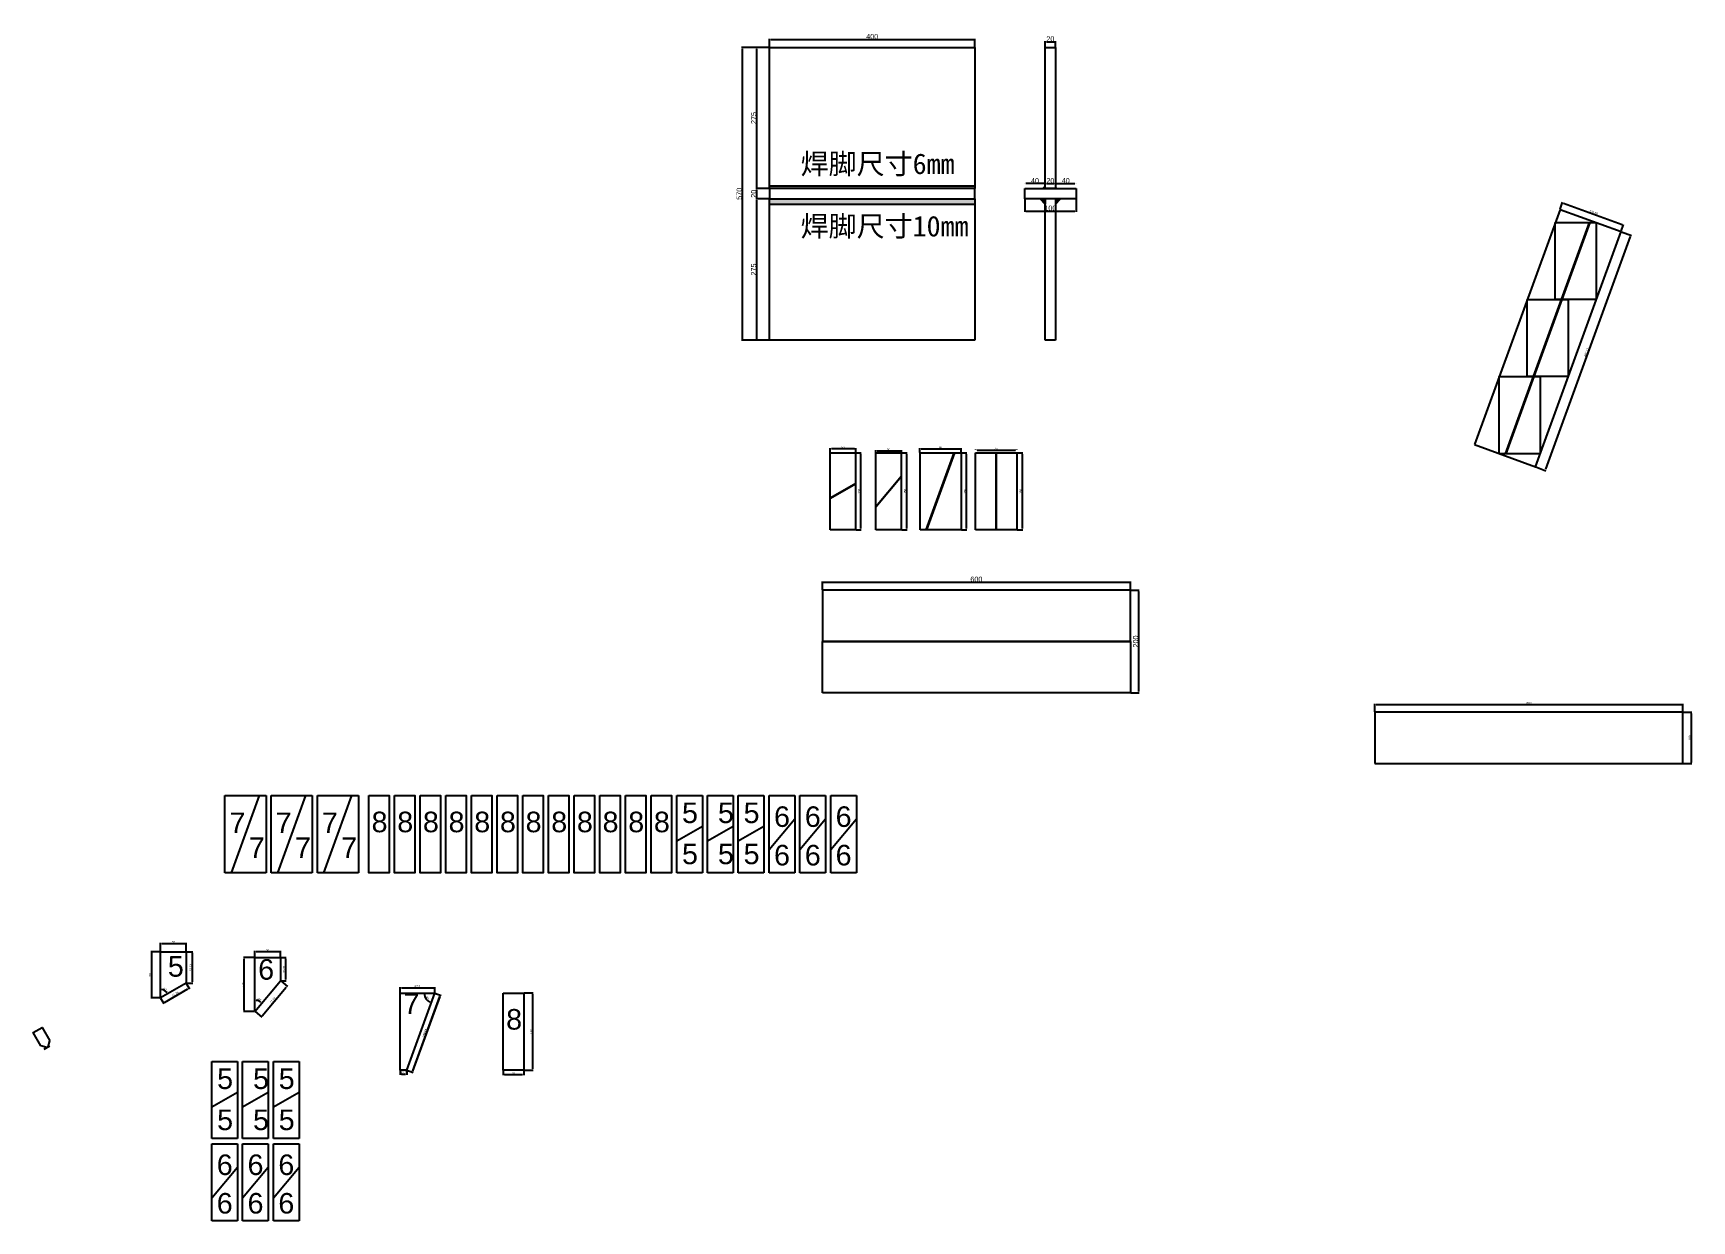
# Model space of a CAD drawing. Header units: millimetres. Extents: x 3071 to 17740, y -10095 to 4997.
# Drawn here: x 12538 to 15769, y -5222 to -2910 of the extents above; entities that cross this region are included whole.
import ezdxf

# ---------------------------------------------------------------- set-up
doc = ezdxf.new("R2010")
doc.units = ezdxf.units.MM
doc.linetypes.add('DASHED', pattern=[19.05, 12.7, -6.35])
doc.layers.add('尺寸标注', color=6, linetype='Continuous')
doc.layers.add('标号', color=4, linetype='Continuous')
doc.styles.get("Standard").update_dxf_attribs({"font": 'arial.ttf'})
doc.dimstyles.new('ISO-25-JHF', dxfattribs={"dimtxt": 10, "dimasz": 2.5, "dimexe": 1.25, "dimexo": 0.625, "dimtad": 1, "dimtxsty": 'Standard', "dimcen": 2.5, "dimadec": 0, "dimazin": 0, "dimtfac": 1, "dimtmove": 0, "dimatfit": 3, "dimfxl": 1, "dimarcsym": 0})
doc.dimstyles.new('ISO-25-old', dxfattribs={"dimtxt": 4, "dimasz": 2.5, "dimexe": 1.25, "dimexo": 0.625, "dimtad": 1, "dimtxsty": 'Standard', "dimcen": 2.5, "dimadec": 0, "dimazin": 0, "dimtfac": 1, "dimtmove": 0, "dimatfit": 3, "dimfxl": 1, "dimarcsym": 0})

msp = doc.modelspace()

# ---------------------------------------------------------------- texts
at = {"layer": '标号', "char_height": 40, "attachment_point": 7}
for s, width, insert in [('{\\fSimSun|b0|i0|c134|p2;焊脚尺寸6mm\\P} ', 430.68363, (14032.75, -3255.283)), ('{\\fSimSun|b0|i0|c134|p2;焊脚尺寸10mm\\P} ', 430.68363, (14032.75, -3376.742)), ('8 ', 70.10425, (13196.906, -4466.25)), ('8 ', 70.10425, (13246.906, -4466.25)), ('8 ', 70.10425, (13296.906, -4466.25)), ('8 ', 70.10425, (13346.906, -4466.25)), ('8 ', 70.10425, (13396.906, -4466.25)), ('8 ', 70.10425, (13446.906, -4466.25)), ('8 ', 70.10425, (13496.906, -4466.25)), ('8 ', 70.10425, (13546.906, -4466.25)), ('8 ', 70.10425, (13596.906, -4466.25)), ('8 ', 70.10425, (13646.906, -4466.25)), ('8 ', 70.10425, (13696.906, -4466.25)), ('8 ', 70.10425, (13746.906, -4466.25)), ('5 ', 70.10425, (13801.653, -4448.366)), ('5 ', 70.10425, (13871.653, -4448.366)), ('5 ', 70.10425, (13921.653, -4448.366)), ('6 ', 70.10425, (13980.926, -4455.84)), ('6 ', 70.10425, (14040.926, -4455.84)), ('6 ', 70.10425, (14100.926, -4455.84)), ('7 ', 70.10425, (12920.07, -4467.259)), ('7 ', 70.10425, (13010.07, -4467.259)), ('7 ', 70.10425, (13100.07, -4467.259)), ('7 ', 70.10425, (12957.748, -4515.756)), ('7 ', 70.10425, (13047.748, -4515.756)), ('7 ', 70.10425, (13137.748, -4515.756)), ('5 ', 70.10425, (13801.653, -4528.366)), ('5 ', 70.10425, (13871.653, -4528.366)), ('5 ', 70.10425, (13921.653, -4528.366)), ('6 ', 70.10425, (13980.926, -4530.84)), ('6 ', 70.10425, (14040.926, -4530.84)), ('6 ', 70.10425, (14100.926, -4530.84)), ('5 ', 70.10425, (12799.995, -4747.525)), ('6 ', 70.10425, (12975.969, -4753.335)), ('7 ', 70.10425, (13259.118, -4819.678)), ('8 ', 70.10425, (13459.031, -4850.543)), ('5 ', 70.10425, (12895.998, -4966.228)), ('5 ', 70.10425, (12965.998, -4966.228)), ('5 ', 70.10425, (13015.998, -4966.228)), ('5 ', 70.10425, (12895.998, -5046.228)), ('5 ', 70.10425, (12965.998, -5046.228)), ('5 ', 70.10425, (13015.998, -5046.228)), ('6 ', 70.10425, (12895.271, -5133.701)), ('6 ', 70.10425, (12955.271, -5133.701)), ('6 ', 70.10425, (13015.271, -5133.701)), ('6 ', 70.10425, (12895.271, -5208.701)), ('6 ', 70.10425, (12955.271, -5208.701)), ('6 ', 70.10425, (13015.271, -5208.701))]:
    msp.add_mtext_dynamic_manual_height_columns(s, width=width, gutter_width=12.5, heights=[0], dxfattribs=dict(at, insert=insert))

# ---------------------------------------------------------------- blocks, each defined once
blk = doc.blocks.new('*D174')
at = {"layer": 'Defpoints', "color": 0, "transparency": 16777216}
for p in [(13453.4, -4928.7), (13493.4, -4928.7), (13493.4, -4937.5)]:
    blk.add_point(p, dxfattribs=at)
at = {"layer": '尺寸标注', "color": 0, "lineweight": -2, "transparency": 16777216}
for p, q in [((13453.4, -4929.4), (13453.4, -4938.8)), ((13455.9, -4937.5), (13490.9, -4937.5)), ((13493.4, -4929.4), (13493.4, -4938.8))]:
    blk.add_line(p, q, dxfattribs=at)
at = {"layer": '尺寸标注', "color": 0, "transparency": 16777216}
for points in [[(13455.9, -4937.1), (13455.9, -4938), (13453.4, -4937.5)], [(13490.9, -4937.1), (13490.9, -4938), (13493.4, -4937.5)]]:
    blk.add_solid(points, dxfattribs=at)
at = {"layer": '尺寸标注', "color": 0, "transparency": 16777216, "insert": (13473.4, -4934.9), "char_height": 4, "attachment_point": 5}
blk.add_mtext('40', dxfattribs=at)
blk = doc.blocks.new('*D175')
at = {"layer": 'Defpoints', "color": 0, "transparency": 16777216}
for p in [(13493.4, -4778.7), (13510.8, -4778.7), (13493.4, -4928.7)]:
    blk.add_point(p, dxfattribs=at)
at = {"layer": '尺寸标注', "color": 0, "lineweight": -2, "transparency": 16777216}
for p, q in [((13494, -4778.7), (13512, -4778.7)), ((13510.8, -4926.2), (13510.8, -4781.2)), ((13494, -4928.7), (13512, -4928.7))]:
    blk.add_line(p, q, dxfattribs=at)
at = {"layer": '尺寸标注', "color": 0, "transparency": 16777216}
for points in [[(13510.3, -4781.2), (13511.2, -4781.2), (13510.8, -4778.7)], [(13510.3, -4926.2), (13511.2, -4926.2), (13510.8, -4928.7)]]:
    blk.add_solid(points, dxfattribs=at)
at = {"layer": '尺寸标注', "color": 0, "transparency": 16777216, "insert": (13508.1, -4853.7), "char_height": 4, "attachment_point": 5, "rotation": 90}
blk.add_mtext('150', dxfattribs=at)
blk = doc.blocks.new('*D176')
at = {"layer": 'Defpoints', "color": 0, "transparency": 16777216}
for p in [(12785.6, -4698.3), (12768.2, -4788.3), (12785.6, -4788.3)]:
    blk.add_point(p, dxfattribs=at)
at = {"layer": '尺寸标注', "color": 0, "lineweight": -2, "transparency": 16777216}
for p, q in [((12785, -4698.3), (12766.9, -4698.3)), ((12768.2, -4700.8), (12768.2, -4785.8)), ((12785, -4788.3), (12766.9, -4788.3))]:
    blk.add_line(p, q, dxfattribs=at)
at = {"layer": '尺寸标注', "color": 0, "transparency": 16777216}
for points in [[(12767.8, -4700.8), (12768.6, -4700.8), (12768.2, -4698.3)], [(12767.8, -4785.8), (12768.6, -4785.8), (12768.2, -4788.3)]]:
    blk.add_solid(points, dxfattribs=at)
at = {"layer": '尺寸标注', "color": 0, "transparency": 16777216, "insert": (12765.5, -4743.3), "char_height": 4, "attachment_point": 5, "rotation": 90}
blk.add_mtext('90', dxfattribs=at)
blk = doc.blocks.new('*D177')
at = {"layer": 'Defpoints', "color": 0, "transparency": 16777216}
for p in [(12835.6, -4682.1), (12785.6, -4698.3), (12835.6, -4698.3)]:
    blk.add_point(p, dxfattribs=at)
at = {"layer": '尺寸标注', "color": 0, "lineweight": -2, "transparency": 16777216}
for p, q in [((12785.6, -4697.7), (12785.6, -4680.9)), ((12788.1, -4682.1), (12833.1, -4682.1)), ((12835.6, -4697.7), (12835.6, -4680.9))]:
    blk.add_line(p, q, dxfattribs=at)
at = {"layer": '尺寸标注', "color": 0, "transparency": 16777216}
for points in [[(12788.1, -4681.7), (12788.1, -4682.6), (12785.6, -4682.1)], [(12833.1, -4681.7), (12833.1, -4682.6), (12835.6, -4682.1)]]:
    blk.add_solid(points, dxfattribs=at)
at = {"layer": '尺寸标注', "color": 0, "transparency": 16777216, "insert": (12810.6, -4679.5), "char_height": 4, "attachment_point": 5}
blk.add_mtext('50', dxfattribs=at)
blk = doc.blocks.new('*D178')
at = {"layer": 'Defpoints', "color": 0, "transparency": 16777216}
for p in [(12948.9, -4709.5), (12969.4, -4709.5), (12969.4, -4814.5)]:
    blk.add_point(p, dxfattribs=at)
at = {"layer": '尺寸标注', "color": 0, "lineweight": -2, "transparency": 16777216}
for p, q in [((12968.8, -4709.5), (12947.6, -4709.5)), ((12948.9, -4812), (12948.9, -4712)), ((12968.8, -4814.5), (12947.6, -4814.5))]:
    blk.add_line(p, q, dxfattribs=at)
at = {"layer": '尺寸标注', "color": 0, "transparency": 16777216}
for points in [[(12948.4, -4712), (12949.3, -4712), (12948.9, -4709.5)], [(12948.4, -4812), (12949.3, -4812), (12948.9, -4814.5)]]:
    blk.add_solid(points, dxfattribs=at)
at = {"layer": '尺寸标注', "color": 0, "transparency": 16777216, "insert": (12946.2, -4762), "char_height": 4, "attachment_point": 5, "rotation": 90}
blk.add_mtext('105', dxfattribs=at)
blk = doc.blocks.new('*D182')
at = {"layer": 'Defpoints', "color": 0, "transparency": 16777216}
for p in [(12835.6, -4759.5), (12841.3, -4769.3), (12785.6, -4788.3)]:
    blk.add_point(p, dxfattribs=at)
at = {"layer": '尺寸标注', "color": 0, "lineweight": -2, "transparency": 16777216}
for p, q in [((12793.4, -4796.9), (12839.1, -4770.5)), ((12835.9, -4760), (12841.9, -4770.4)), ((12785.9, -4788.9), (12791.9, -4799.2))]:
    blk.add_line(p, q, dxfattribs=at)
at = {"layer": '尺寸标注', "color": 0, "transparency": 16777216}
for points in [[(12838.9, -4770.2), (12839.3, -4770.9), (12841.3, -4769.3)], [(12793.2, -4796.6), (12793.7, -4797.3), (12791.3, -4798.2)]]:
    blk.add_solid(points, dxfattribs=at)
at = {"layer": '尺寸标注', "color": 0, "transparency": 16777216, "insert": (12814.8, -4781.1), "char_height": 4, "attachment_point": 5, "rotation": 30}
blk.add_mtext('57,74', dxfattribs=at)
blk = doc.blocks.new('*D183')
at = {"layer": 'Defpoints', "color": 0, "transparency": 16777216}
for p in [(12835.6, -4698.3), (12835.6, -4759.5), (12847.6, -4759.5)]:
    blk.add_point(p, dxfattribs=at)
at = {"layer": '尺寸标注', "color": 0, "lineweight": -2, "transparency": 16777216}
for p, q in [((12836.2, -4698.3), (12848.9, -4698.3)), ((12847.6, -4700.8), (12847.6, -4757)), ((12836.2, -4759.5), (12848.9, -4759.5))]:
    blk.add_line(p, q, dxfattribs=at)
at = {"layer": '尺寸标注', "color": 0, "transparency": 16777216}
for points in [[(12847.2, -4700.8), (12848, -4700.8), (12847.6, -4698.3)], [(12847.2, -4757), (12848, -4757), (12847.6, -4759.5)]]:
    blk.add_solid(points, dxfattribs=at)
at = {"layer": '尺寸标注', "color": 0, "transparency": 16777216, "insert": (12844.6, -4728.9), "char_height": 4, "attachment_point": 5, "rotation": 90}
blk.add_mtext('61,13', dxfattribs=at)
blk = doc.blocks.new('*D184')
at = {"layer": 'Defpoints', "color": 0, "transparency": 16777216}
for p in [(12969.4, -4709.5), (13019.4, -4697.8), (13019.4, -4709.5)]:
    blk.add_point(p, dxfattribs=at)
at = {"layer": '尺寸标注', "color": 0, "lineweight": -2, "transparency": 16777216}
for p, q in [((12969.4, -4708.8), (12969.4, -4696.6)), ((12971.9, -4697.8), (13016.9, -4697.8)), ((13019.4, -4708.8), (13019.4, -4696.6))]:
    blk.add_line(p, q, dxfattribs=at)
at = {"layer": '尺寸标注', "color": 0, "transparency": 16777216}
for points in [[(12971.9, -4697.4), (12971.9, -4698.2), (12969.4, -4697.8)], [(13016.9, -4697.4), (13016.9, -4698.2), (13019.4, -4697.8)]]:
    blk.add_solid(points, dxfattribs=at)
at = {"layer": '尺寸标注', "color": 0, "transparency": 16777216, "insert": (12994.4, -4695.2), "char_height": 4, "attachment_point": 5}
blk.add_mtext('50', dxfattribs=at)
blk = doc.blocks.new('*D185')
at = {"layer": 'Defpoints', "color": 0, "transparency": 16777216}
for p in [(12969.4, -4709.5), (13019.4, -4754.9), (12969.4, -4814.5), (12969.4, -4814.5), (12979.1, -4795.1)]:
    blk.add_point(p, dxfattribs=at)
at = {"layer": '尺寸标注', "color": 0, "lineweight": -2, "transparency": 16777216}
blk.add_arc((12969.4, -4814.5), 21.6, 56.6318, 83.3682, dxfattribs=at)
at = {"layer": '尺寸标注', "color": 0, "transparency": 16777216}
for points in [[(12971.9, -4793.4), (12971.9, -4792.6), (12969.4, -4792.8)], [(12981.5, -4796.1), (12981, -4796.7), (12983.3, -4797.9)]]:
    blk.add_solid(points, dxfattribs=at)
at = {"layer": '尺寸标注', "color": 0, "transparency": 16777216, "insert": (12977.7, -4791.6), "char_height": 4, "attachment_point": 5, "rotation": 340}
blk.add_mtext('40°', dxfattribs=at)
blk = doc.blocks.new('*D186')
at = {"layer": 'Defpoints', "color": 0, "transparency": 16777216}
for p in [(13319.9, -4778.8), (13331, -4782.9), (13265.3, -4928.8)]:
    blk.add_point(p, dxfattribs=at)
at = {"layer": '尺寸标注', "color": 0, "lineweight": -2, "transparency": 16777216}
for p, q in [((13320.4, -4779), (13332.2, -4783.3)), ((13277.2, -4930.5), (13330.1, -4785.2)), ((13265.8, -4929), (13277.6, -4933.3))]:
    blk.add_line(p, q, dxfattribs=at)
at = {"layer": '尺寸标注', "color": 0, "transparency": 16777216}
for points in [[(13329.7, -4785.1), (13330.5, -4785.4), (13331, -4782.9)], [(13276.9, -4930.4), (13277.6, -4930.7), (13276.4, -4932.9)]]:
    blk.add_solid(points, dxfattribs=at)
at = {"layer": '尺寸标注', "color": 0, "transparency": 16777216, "insert": (13300.8, -4856.8), "char_height": 4, "attachment_point": 5, "rotation": 70}
blk.add_mtext('159,63', dxfattribs=at)
blk = doc.blocks.new('*D187')
at = {"layer": 'Defpoints', "color": 0, "transparency": 16777216}
for p in [(13252.6, -4928.8), (13265.3, -4928.8), (13265.3, -4936.7)]:
    blk.add_point(p, dxfattribs=at)
at = {"layer": '尺寸标注', "color": 0, "lineweight": -2, "transparency": 16777216}
for p, q in [((13252.6, -4929.5), (13252.6, -4938)), ((13255.1, -4936.7), (13262.8, -4936.7)), ((13265.3, -4929.5), (13265.3, -4938))]:
    blk.add_line(p, q, dxfattribs=at)
at = {"layer": '尺寸标注', "color": 0, "transparency": 16777216}
for points in [[(13255.1, -4936.3), (13255.1, -4937.1), (13252.6, -4936.7)], [(13262.8, -4936.3), (13262.8, -4937.1), (13265.3, -4936.7)]]:
    blk.add_solid(points, dxfattribs=at)
at = {"layer": '尺寸标注', "color": 0, "transparency": 16777216, "insert": (13258.9, -4933.7), "char_height": 4, "attachment_point": 5}
blk.add_mtext('12,7', dxfattribs=at)
blk = doc.blocks.new('*D188')
at = {"layer": 'Defpoints', "color": 0, "transparency": 16777216}
for p in [(13319.9, -4778.8), (13331.3, -4783), (13265.3, -4928.8)]:
    blk.add_point(p, dxfattribs=at)
at = {"layer": '尺寸标注', "color": 0, "lineweight": -2, "transparency": 16777216}
for p, q in [((13320.4, -4779), (13332.4, -4783.4)), ((13277.5, -4930.6), (13330.4, -4785.3)), ((13265.8, -4929), (13277.8, -4933.4))]:
    blk.add_line(p, q, dxfattribs=at)
at = {"layer": '尺寸标注', "color": 0, "transparency": 16777216}
for points in [[(13330, -4785.2), (13330.8, -4785.5), (13331.3, -4783)], [(13277.1, -4930.5), (13277.9, -4930.8), (13276.7, -4933)]]:
    blk.add_solid(points, dxfattribs=at)
at = {"layer": '尺寸标注', "color": 0, "transparency": 16777216, "insert": (13301.1, -4856.9), "char_height": 4, "attachment_point": 5, "rotation": 70}
blk.add_mtext('159,63', dxfattribs=at)
blk = doc.blocks.new('*D189')
at = {"layer": 'Defpoints', "color": 0, "transparency": 16777216}
for p in [(13252.6, -4778.8), (13319.9, -4778.8), (13319.9, -4778.8), (13301.3, -4786.9), (13265.3, -4928.8)]:
    blk.add_point(p, dxfattribs=at)
at = {"layer": '尺寸标注', "color": 0, "lineweight": -2, "transparency": 16777216}
blk.add_arc((13319.9, -4778.8), 20.3, 187.0764, 242.9236, dxfattribs=at)
at = {"layer": '尺寸标注', "color": 0, "transparency": 16777216}
for points in [[(13299.3, -4781.4), (13300.2, -4781.3), (13299.6, -4778.8)], [(13310.8, -4796.5), (13310.5, -4797.2), (13312.9, -4797.9)]]:
    blk.add_solid(points, dxfattribs=at)
at = {"layer": '尺寸标注', "color": 0, "transparency": 16777216, "insert": (13305.4, -4788.9), "char_height": 4, "attachment_point": 5, "rotation": 305}
blk.add_mtext('70°', dxfattribs=at)
blk = doc.blocks.new('*D190')
at = {"layer": 'Defpoints', "color": 0, "transparency": 16777216}
for p in [(13252.6, -4778.8), (13319.9, -4768.8), (13319.9, -4778.8)]:
    blk.add_point(p, dxfattribs=at)
at = {"layer": '尺寸标注', "color": 0, "lineweight": -2, "transparency": 16777216}
for p, q in [((13252.6, -4778.2), (13252.6, -4767.6)), ((13255.1, -4768.8), (13317.4, -4768.8)), ((13319.9, -4778.2), (13319.9, -4767.6))]:
    blk.add_line(p, q, dxfattribs=at)
at = {"layer": '尺寸标注', "color": 0, "transparency": 16777216}
for points in [[(13255.1, -4768.4), (13255.1, -4769.2), (13252.6, -4768.8)], [(13317.4, -4768.4), (13317.4, -4769.2), (13319.9, -4768.8)]]:
    blk.add_solid(points, dxfattribs=at)
at = {"layer": '尺寸标注', "color": 0, "transparency": 16777216, "insert": (13286.2, -4765.8), "char_height": 4, "attachment_point": 5}
blk.add_mtext('67,3', dxfattribs=at)
blk = doc.blocks.new('*D191')
at = {"layer": 'Defpoints', "color": 0, "transparency": 16777216}
for p in [(12785.6, -4698.3), (12796.1, -4775.8), (12835.6, -4759.5), (12785.6, -4788.3), (12785.6, -4788.3)]:
    blk.add_point(p, dxfattribs=at)
at = {"layer": '尺寸标注', "color": 0, "lineweight": -2, "transparency": 16777216}
blk.add_arc((12785.6, -4788.3), 16.4, 38.7543, 81.2457, dxfattribs=at)
at = {"layer": '尺寸标注', "color": 0, "transparency": 16777216}
for points in [[(12788.1, -4772.6), (12788.1, -4771.7), (12785.6, -4772)], [(12798.7, -4777.9), (12798, -4778.3), (12799.8, -4780.2)]]:
    blk.add_solid(points, dxfattribs=at)
at = {"layer": '尺寸标注', "color": 0, "transparency": 16777216, "insert": (12795.1, -4771.8), "char_height": 4, "attachment_point": 5, "rotation": 330}
blk.add_mtext('60°', dxfattribs=at)
blk = doc.blocks.new('*D192')
at = {"layer": 'Defpoints', "color": 0, "transparency": 16777216}
for p in [(13019.4, -4709.5), (13019.4, -4754.9), (13029.4, -4754.9)]:
    blk.add_point(p, dxfattribs=at)
at = {"layer": '尺寸标注', "color": 0, "lineweight": -2, "transparency": 16777216}
for p, q in [((13020, -4709.5), (13030.7, -4709.5)), ((13029.4, -4712), (13029.4, -4752.4)), ((13020, -4754.9), (13030.7, -4754.9))]:
    blk.add_line(p, q, dxfattribs=at)
at = {"layer": '尺寸标注', "color": 0, "transparency": 16777216}
for points in [[(13029, -4712), (13029.8, -4712), (13029.4, -4709.5)], [(13029, -4752.4), (13029.8, -4752.4), (13029.4, -4754.9)]]:
    blk.add_solid(points, dxfattribs=at)
at = {"layer": '尺寸标注', "color": 0, "transparency": 16777216, "insert": (13026.4, -4732.2), "char_height": 4, "attachment_point": 5, "rotation": 90}
blk.add_mtext('45,41', dxfattribs=at)
blk = doc.blocks.new('*D193')
at = {"layer": 'Defpoints', "color": 0, "transparency": 16777216}
for p in [(13019.4, -4754.9), (13031.9, -4765.4), (12969.4, -4814.5)]:
    blk.add_point(p, dxfattribs=at)
at = {"layer": '尺寸标注', "color": 0, "lineweight": -2, "transparency": 16777216}
for p, q in [((12983.5, -4823.1), (13030.3, -4767.3)), ((13019.9, -4755.3), (13032.9, -4766.2)), ((12969.9, -4814.9), (12982.9, -4825.8))]:
    blk.add_line(p, q, dxfattribs=at)
at = {"layer": '尺寸标注', "color": 0, "transparency": 16777216}
for points in [[(13030, -4767), (13030.6, -4767.6), (13031.9, -4765.4)], [(12983.2, -4822.8), (12983.9, -4823.3), (12981.9, -4825)]]:
    blk.add_solid(points, dxfattribs=at)
at = {"layer": '尺寸标注', "color": 0, "transparency": 16777216, "insert": (13004.6, -4793.2), "char_height": 4, "attachment_point": 5, "rotation": 50}
blk.add_mtext('77,79', dxfattribs=at)
blk = doc.blocks.new('*D166')
at = {"layer": 'Defpoints', "color": 0, "transparency": 16777216}
for p in [(13972.2, -2937.4), (14372.2, -2922), (14372.2, -2937.4)]:
    blk.add_point(p, dxfattribs=at)
at = {"layer": '尺寸标注', "color": 0, "lineweight": -2, "transparency": 16777216}
for p, q in [((13972.2, -2936.8), (13972.2, -2920.8)), ((13974.7, -2922), (14369.7, -2922)), ((14372.2, -2936.8), (14372.2, -2920.8))]:
    blk.add_line(p, q, dxfattribs=at)
at = {"layer": '尺寸标注', "color": 0, "transparency": 16777216}
for points in [[(13974.7, -2921.6), (13974.7, -2922.5), (13972.2, -2922)], [(14369.7, -2921.6), (14369.7, -2922.5), (14372.2, -2922)]]:
    blk.add_solid(points, dxfattribs=at)
at = {"layer": '尺寸标注', "color": 0, "transparency": 16777216, "insert": (14172.2, -2916.3), "char_height": 10, "attachment_point": 5}
blk.add_mtext('400', dxfattribs=at)
blk = doc.blocks.new('*D167')
at = {"layer": 'Defpoints', "color": 0, "transparency": 16777216}
for p in [(13972.2, -2937.4), (13947, -3212.4), (13972.2, -3212.4)]:
    blk.add_point(p, dxfattribs=at)
at = {"layer": '尺寸标注', "color": 0, "lineweight": -2, "transparency": 16777216}
for p, q in [((13971.6, -2937.4), (13945.7, -2937.4)), ((13947, -2939.9), (13947, -3209.9)), ((13971.6, -3212.4), (13945.7, -3212.4))]:
    blk.add_line(p, q, dxfattribs=at)
at = {"layer": '尺寸标注', "color": 0, "transparency": 16777216}
for points in [[(13946.5, -2939.9), (13947.4, -2939.9), (13947, -2937.4)], [(13946.5, -3209.9), (13947.4, -3209.9), (13947, -3212.4)]]:
    blk.add_solid(points, dxfattribs=at)
at = {"layer": '尺寸标注', "color": 0, "transparency": 16777216, "insert": (13941.2, -3074.9), "char_height": 10, "attachment_point": 5, "rotation": 90}
blk.add_mtext('275', dxfattribs=at)
blk = doc.blocks.new('*D168')
at = {"layer": 'Defpoints', "color": 0, "transparency": 16777216}
for p in [(13972.2, -3212.4), (13947, -3232.4), (13972.2, -3232.4)]:
    blk.add_point(p, dxfattribs=at)
at = {"layer": '尺寸标注', "color": 0, "lineweight": -2, "transparency": 16777216}
for p, q in [((13971.6, -3212.4), (13945.7, -3212.4)), ((13947, -3214.9), (13947, -3229.9)), ((13971.6, -3232.4), (13945.7, -3232.4))]:
    blk.add_line(p, q, dxfattribs=at)
at = {"layer": '尺寸标注', "color": 0, "transparency": 16777216}
for points in [[(13946.5, -3214.9), (13947.4, -3214.9), (13947, -3212.4)], [(13946.5, -3229.9), (13947.4, -3229.9), (13947, -3232.4)]]:
    blk.add_solid(points, dxfattribs=at)
at = {"layer": '尺寸标注', "color": 0, "transparency": 16777216, "insert": (13941.2, -3222.4), "char_height": 10, "attachment_point": 5, "rotation": 90}
blk.add_mtext('20', dxfattribs=at)
blk = doc.blocks.new('*D169')
at = {"layer": 'Defpoints', "color": 0, "transparency": 16777216}
for p in [(13972.2, -3232.4), (13947, -3507.4), (13972.2, -3507.4)]:
    blk.add_point(p, dxfattribs=at)
at = {"layer": '尺寸标注', "color": 0, "lineweight": -2, "transparency": 16777216}
for p, q in [((13971.6, -3232.4), (13945.7, -3232.4)), ((13947, -3234.9), (13947, -3504.9)), ((13971.6, -3507.4), (13945.7, -3507.4))]:
    blk.add_line(p, q, dxfattribs=at)
at = {"layer": '尺寸标注', "color": 0, "transparency": 16777216}
for points in [[(13946.5, -3234.9), (13947.4, -3234.9), (13947, -3232.4)], [(13946.5, -3504.9), (13947.4, -3504.9), (13947, -3507.4)]]:
    blk.add_solid(points, dxfattribs=at)
at = {"layer": '尺寸标注', "color": 0, "transparency": 16777216, "insert": (13941.2, -3369.9), "char_height": 10, "attachment_point": 5, "rotation": 90}
blk.add_mtext('275', dxfattribs=at)
blk = doc.blocks.new('*D170')
at = {"layer": 'Defpoints', "color": 0, "transparency": 16777216}
for p in [(13972.2, -2937.4), (13918.9, -3507.4), (13972.2, -3507.4)]:
    blk.add_point(p, dxfattribs=at)
at = {"layer": '尺寸标注', "color": 0, "lineweight": -2, "transparency": 16777216}
for p, q in [((13971.6, -2937.4), (13917.6, -2937.4)), ((13918.9, -2939.9), (13918.9, -3504.9)), ((13971.6, -3507.4), (13917.6, -3507.4))]:
    blk.add_line(p, q, dxfattribs=at)
at = {"layer": '尺寸标注', "color": 0, "transparency": 16777216}
for points in [[(13918.5, -2939.9), (13919.3, -2939.9), (13918.9, -2937.4)], [(13918.5, -3504.9), (13919.3, -3504.9), (13918.9, -3507.4)]]:
    blk.add_solid(points, dxfattribs=at)
at = {"layer": '尺寸标注', "color": 0, "transparency": 16777216, "insert": (13913.1, -3222.4), "char_height": 10, "attachment_point": 5, "rotation": 90}
blk.add_mtext('570', dxfattribs=at)
blk = doc.blocks.new('*D172')
at = {"layer": 'Defpoints', "color": 0, "transparency": 16777216}
for p in [(14509.3, -2937.4), (14529.3, -2926.6), (14529.3, -2937.4)]:
    blk.add_point(p, dxfattribs=at)
at = {"layer": '尺寸标注', "color": 0, "lineweight": -2, "transparency": 16777216}
for p, q in [((14509.3, -2936.8), (14509.3, -2925.4)), ((14511.8, -2926.6), (14526.8, -2926.6)), ((14529.3, -2936.8), (14529.3, -2925.4))]:
    blk.add_line(p, q, dxfattribs=at)
at = {"layer": '尺寸标注', "color": 0, "transparency": 16777216}
for points in [[(14511.8, -2926.2), (14511.8, -2927.1), (14509.3, -2926.6)], [(14526.8, -2926.2), (14526.8, -2927.1), (14529.3, -2926.6)]]:
    blk.add_solid(points, dxfattribs=at)
at = {"layer": '尺寸标注', "color": 0, "transparency": 16777216, "insert": (14519.3, -2920.9), "char_height": 10, "attachment_point": 5}
blk.add_mtext('20', dxfattribs=at)
blk = doc.blocks.new('*D173')
at = {"layer": 'Defpoints', "color": 0, "transparency": 16777216}
for p in [(14469.3, -3232.4), (14569.3, -3232.4), (14569.3, -3256.3)]:
    blk.add_point(p, dxfattribs=at)
at = {"layer": '尺寸标注', "color": 0, "lineweight": -2, "transparency": 16777216}
for p, q in [((14469.3, -3233.1), (14469.3, -3257.5)), ((14471.8, -3256.3), (14566.8, -3256.3)), ((14569.3, -3233.1), (14569.3, -3257.5))]:
    blk.add_line(p, q, dxfattribs=at)
at = {"layer": '尺寸标注', "color": 0, "transparency": 16777216}
for points in [[(14471.8, -3255.9), (14471.8, -3256.7), (14469.3, -3256.3)], [(14566.8, -3255.9), (14566.8, -3256.7), (14569.3, -3256.3)]]:
    blk.add_solid(points, dxfattribs=at)
at = {"layer": '尺寸标注', "color": 0, "transparency": 16777216, "insert": (14519.3, -3250.5), "char_height": 10, "attachment_point": 5}
blk.add_mtext('100', dxfattribs=at)
blk = doc.blocks.new('*D179')
at = {"layer": 'Defpoints', "color": 0, "transparency": 16777216}
for p in [(14529.3, -3202.7), (14569.3, -3202.7), (14569.3, -3202.7)]:
    blk.add_point(p, dxfattribs=at)
at = {"layer": '尺寸标注', "color": 0, "lineweight": -2, "transparency": 16777216}
for p, q in [((14529.3, -3202.1), (14529.3, -3201.5)), ((14531.8, -3202.7), (14566.8, -3202.7)), ((14569.3, -3202.1), (14569.3, -3201.5))]:
    blk.add_line(p, q, dxfattribs=at)
at = {"layer": '尺寸标注', "color": 0, "transparency": 16777216}
for points in [[(14531.8, -3202.3), (14531.8, -3203.2), (14529.3, -3202.7)], [(14566.8, -3202.3), (14566.8, -3203.2), (14569.3, -3202.7)]]:
    blk.add_solid(points, dxfattribs=at)
at = {"layer": '尺寸标注', "color": 0, "transparency": 16777216, "insert": (14549.3, -3197), "char_height": 10, "attachment_point": 5}
blk.add_mtext('40', dxfattribs=at)
blk = doc.blocks.new('*D180')
at = {"layer": 'Defpoints', "color": 0, "transparency": 16777216}
for p in [(14469.3, -3202.7), (14469.3, -3202.7), (14509.3, -3202.7)]:
    blk.add_point(p, dxfattribs=at)
at = {"layer": '尺寸标注', "color": 0, "lineweight": -2, "transparency": 16777216}
for p, q in [((14469.3, -3202.1), (14469.3, -3201.5)), ((14506.8, -3202.7), (14471.8, -3202.7)), ((14509.3, -3202.1), (14509.3, -3201.5))]:
    blk.add_line(p, q, dxfattribs=at)
at = {"layer": '尺寸标注', "color": 0, "transparency": 16777216}
for points in [[(14471.8, -3202.3), (14471.8, -3203.2), (14469.3, -3202.7)], [(14506.8, -3202.3), (14506.8, -3203.2), (14509.3, -3202.7)]]:
    blk.add_solid(points, dxfattribs=at)
at = {"layer": '尺寸标注', "color": 0, "transparency": 16777216, "insert": (14489.3, -3197), "char_height": 10, "attachment_point": 5}
blk.add_mtext('40', dxfattribs=at)
blk = doc.blocks.new('*D181')
at = {"layer": 'Defpoints', "color": 0, "transparency": 16777216}
for p in [(14509.3, -3202.7), (14529.3, -3202.7), (14529.3, -3202.7)]:
    blk.add_point(p, dxfattribs=at)
at = {"layer": '尺寸标注', "color": 0, "lineweight": -2, "transparency": 16777216}
for p, q in [((14509.3, -3202.1), (14509.3, -3201.5)), ((14511.8, -3202.7), (14526.8, -3202.7)), ((14529.3, -3202.1), (14529.3, -3201.5))]:
    blk.add_line(p, q, dxfattribs=at)
at = {"layer": '尺寸标注', "color": 0, "transparency": 16777216}
for points in [[(14511.8, -3202.3), (14511.8, -3203.2), (14509.3, -3202.7)], [(14526.8, -3202.3), (14526.8, -3203.2), (14529.3, -3202.7)]]:
    blk.add_solid(points, dxfattribs=at)
at = {"layer": '尺寸标注', "color": 0, "transparency": 16777216, "insert": (14519.3, -3197), "char_height": 10, "attachment_point": 5}
blk.add_mtext('20', dxfattribs=at)
blk = doc.blocks.new('*D221')
at = {"layer": 'Defpoints', "color": 0, "transparency": 16777216}
for p in [(14090.4, -3726.6), (14140.4, -3718.7), (14140.4, -3726.6)]:
    blk.add_point(p, dxfattribs=at)
at = {"layer": '尺寸标注', "color": 0, "lineweight": -2, "transparency": 16777216}
for p, q in [((14090.4, -3726), (14090.4, -3717.5)), ((14092.9, -3718.7), (14137.9, -3718.7)), ((14140.4, -3726), (14140.4, -3717.5))]:
    blk.add_line(p, q, dxfattribs=at)
at = {"layer": '尺寸标注', "color": 0, "transparency": 16777216}
for points in [[(14092.9, -3718.3), (14092.9, -3719.2), (14090.4, -3718.7)], [(14137.9, -3718.3), (14137.9, -3719.2), (14140.4, -3718.7)]]:
    blk.add_solid(points, dxfattribs=at)
at = {"layer": '尺寸标注', "color": 0, "transparency": 16777216, "insert": (14115.4, -3716.1), "char_height": 4, "attachment_point": 5}
blk.add_mtext('50', dxfattribs=at)
blk = doc.blocks.new('*D222')
at = {"layer": 'Defpoints', "color": 0, "transparency": 16777216}
for p in [(14140.4, -3726.6), (14140.4, -3876.6), (14149.3, -3876.6)]:
    blk.add_point(p, dxfattribs=at)
at = {"layer": '尺寸标注', "color": 0, "lineweight": -2, "transparency": 16777216}
for p, q in [((14141, -3726.6), (14150.6, -3726.6)), ((14149.3, -3729.1), (14149.3, -3874.1)), ((14141, -3876.6), (14150.6, -3876.6))]:
    blk.add_line(p, q, dxfattribs=at)
at = {"layer": '尺寸标注', "color": 0, "transparency": 16777216}
for points in [[(14148.9, -3729.1), (14149.7, -3729.1), (14149.3, -3726.6)], [(14148.9, -3874.1), (14149.7, -3874.1), (14149.3, -3876.6)]]:
    blk.add_solid(points, dxfattribs=at)
at = {"layer": '尺寸标注', "color": 0, "transparency": 16777216, "insert": (14146.7, -3801.6), "char_height": 4, "attachment_point": 5, "rotation": 90}
blk.add_mtext('150', dxfattribs=at)
blk = doc.blocks.new('*D223')
at = {"layer": 'Defpoints', "color": 0, "transparency": 16777216}
for p in [(14179.3, -3726.8), (14229.3, -3722.7), (14229.3, -3726.8)]:
    blk.add_point(p, dxfattribs=at)
at = {"layer": '尺寸标注', "color": 0, "lineweight": -2, "transparency": 16777216}
for p, q in [((14179.3, -3726.2), (14179.3, -3721.5)), ((14181.8, -3722.7), (14226.8, -3722.7)), ((14229.3, -3726.2), (14229.3, -3721.5))]:
    blk.add_line(p, q, dxfattribs=at)
at = {"layer": '尺寸标注', "color": 0, "transparency": 16777216}
for points in [[(14181.8, -3722.3), (14181.8, -3723.2), (14179.3, -3722.7)], [(14226.8, -3722.3), (14226.8, -3723.2), (14229.3, -3722.7)]]:
    blk.add_solid(points, dxfattribs=at)
at = {"layer": '尺寸标注', "color": 0, "transparency": 16777216, "insert": (14204.3, -3720.1), "char_height": 4, "attachment_point": 5}
blk.add_mtext('50', dxfattribs=at)
blk = doc.blocks.new('*D224')
at = {"layer": 'Defpoints', "color": 0, "transparency": 16777216}
for p in [(14229.3, -3726.8), (14229.3, -3876.8), (14238.8, -3876.8)]:
    blk.add_point(p, dxfattribs=at)
at = {"layer": '尺寸标注', "color": 0, "lineweight": -2, "transparency": 16777216}
for p, q in [((14230, -3726.8), (14240.1, -3726.8)), ((14238.8, -3729.3), (14238.8, -3874.3)), ((14230, -3876.8), (14240.1, -3876.8))]:
    blk.add_line(p, q, dxfattribs=at)
at = {"layer": '尺寸标注', "color": 0, "transparency": 16777216}
for points in [[(14238.4, -3729.3), (14239.3, -3729.3), (14238.8, -3726.8)], [(14238.4, -3874.3), (14239.3, -3874.3), (14238.8, -3876.8)]]:
    blk.add_solid(points, dxfattribs=at)
at = {"layer": '尺寸标注', "color": 0, "transparency": 16777216, "insert": (14236.2, -3801.8), "char_height": 4, "attachment_point": 5, "rotation": 90}
blk.add_mtext('150', dxfattribs=at)
blk = doc.blocks.new('*D225')
at = {"layer": 'Defpoints', "color": 0, "transparency": 16777216}
for p in [(14265.3, -3726.8), (14345.3, -3719.2), (14345.3, -3726.8)]:
    blk.add_point(p, dxfattribs=at)
at = {"layer": '尺寸标注', "color": 0, "lineweight": -2, "transparency": 16777216}
for p, q in [((14265.3, -3726.2), (14265.3, -3718)), ((14267.8, -3719.2), (14342.8, -3719.2)), ((14345.3, -3726.2), (14345.3, -3718))]:
    blk.add_line(p, q, dxfattribs=at)
at = {"layer": '尺寸标注', "color": 0, "transparency": 16777216}
for points in [[(14267.8, -3718.8), (14267.8, -3719.7), (14265.3, -3719.2)], [(14342.8, -3718.8), (14342.8, -3719.7), (14345.3, -3719.2)]]:
    blk.add_solid(points, dxfattribs=at)
at = {"layer": '尺寸标注', "color": 0, "transparency": 16777216, "insert": (14305.3, -3716.6), "char_height": 4, "attachment_point": 5}
blk.add_mtext('80', dxfattribs=at)
blk = doc.blocks.new('*D226')
at = {"layer": 'Defpoints', "color": 0, "transparency": 16777216}
for p in [(14345.3, -3726.8), (14345.3, -3876.8), (14355.4, -3876.8)]:
    blk.add_point(p, dxfattribs=at)
at = {"layer": '尺寸标注', "color": 0, "lineweight": -2, "transparency": 16777216}
for p, q in [((14346, -3726.8), (14356.7, -3726.8)), ((14355.4, -3729.3), (14355.4, -3874.3)), ((14346, -3876.8), (14356.7, -3876.8))]:
    blk.add_line(p, q, dxfattribs=at)
at = {"layer": '尺寸标注', "color": 0, "transparency": 16777216}
for points in [[(14355, -3729.3), (14355.9, -3729.3), (14355.4, -3726.8)], [(14355, -3874.3), (14355.9, -3874.3), (14355.4, -3876.8)]]:
    blk.add_solid(points, dxfattribs=at)
at = {"layer": '尺寸标注', "color": 0, "transparency": 16777216, "insert": (14352.8, -3801.8), "char_height": 4, "attachment_point": 5, "rotation": 90}
blk.add_mtext('150', dxfattribs=at)
blk = doc.blocks.new('*D220')
at = {"layer": 'Defpoints', "color": 0, "transparency": 16777216}
for p in [(14373.9, -3721.9), (14453.9, -3721.9), (14453.9, -3721.9)]:
    blk.add_point(p, dxfattribs=at)
at = {"layer": '尺寸标注', "color": 0, "lineweight": -2, "transparency": 16777216}
for p, q in [((14373.9, -3721.3), (14373.9, -3720.6)), ((14376.4, -3721.9), (14451.4, -3721.9)), ((14453.9, -3721.3), (14453.9, -3720.6))]:
    blk.add_line(p, q, dxfattribs=at)
at = {"layer": '尺寸标注', "color": 0, "transparency": 16777216}
for points in [[(14376.4, -3721.5), (14376.4, -3722.3), (14373.9, -3721.9)], [(14451.4, -3721.5), (14451.4, -3722.3), (14453.9, -3721.9)]]:
    blk.add_solid(points, dxfattribs=at)
at = {"layer": '尺寸标注', "color": 0, "transparency": 16777216, "insert": (14413.9, -3719.2), "char_height": 4, "attachment_point": 5}
blk.add_mtext('80', dxfattribs=at)
blk = doc.blocks.new('*D227')
at = {"layer": 'Defpoints', "color": 0, "transparency": 16777216}
for p in [(14453.7, -3726.8), (14453.7, -3876.8), (14464.2, -3876.8)]:
    blk.add_point(p, dxfattribs=at)
at = {"layer": '尺寸标注', "color": 0, "lineweight": -2, "transparency": 16777216}
for p, q in [((14454.3, -3726.8), (14465.4, -3726.8)), ((14464.2, -3729.3), (14464.2, -3874.3)), ((14454.3, -3876.8), (14465.4, -3876.8))]:
    blk.add_line(p, q, dxfattribs=at)
at = {"layer": '尺寸标注', "color": 0, "transparency": 16777216}
for points in [[(14463.8, -3729.3), (14464.6, -3729.3), (14464.2, -3726.8)], [(14463.8, -3874.3), (14464.6, -3874.3), (14464.2, -3876.8)]]:
    blk.add_solid(points, dxfattribs=at)
at = {"layer": '尺寸标注', "color": 0, "transparency": 16777216, "insert": (14461.5, -3801.8), "char_height": 4, "attachment_point": 5, "rotation": 90}
blk.add_mtext('150', dxfattribs=at)
blk = doc.blocks.new('*D228')
at = {"layer": 'Defpoints', "color": 0, "transparency": 16777216}
for p in [(15631, -3296.1), (15650.3, -3303.1), (15464.2, -3754.2)]:
    blk.add_point(p, dxfattribs=at)
at = {"layer": '尺寸标注', "color": 0, "lineweight": -2, "transparency": 16777216}
for p, q in [((15484.4, -3758.9), (15649.5, -3305.5)), ((15631.6, -3296.3), (15651.5, -3303.5)), ((15464.8, -3754.4), (15484.7, -3761.7))]:
    blk.add_line(p, q, dxfattribs=at)
at = {"layer": '尺寸标注', "color": 0, "transparency": 16777216}
for points in [[(15649.1, -3305.3), (15649.9, -3305.6), (15650.3, -3303.1)], [(15484, -3758.8), (15484.8, -3759.1), (15483.6, -3761.3)]]:
    blk.add_solid(points, dxfattribs=at)
at = {"layer": '尺寸标注', "color": 0, "transparency": 16777216, "insert": (15564.1, -3531.2), "char_height": 4, "attachment_point": 5, "rotation": 70}
blk.add_mtext('487,57', dxfattribs=at)
blk = doc.blocks.new('*D229')
at = {"layer": 'Defpoints', "color": 0, "transparency": 16777216}
for p in [(15512.1, -3252.8), (15635.6, -3283.3), (15631, -3296.1)]:
    blk.add_point(p, dxfattribs=at)
at = {"layer": '尺寸标注', "color": 0, "lineweight": -2, "transparency": 16777216}
for p, q in [((15512.3, -3252.2), (15517.2, -3238.8)), ((15519.1, -3240.8), (15633.3, -3282.4)), ((15631.2, -3295.5), (15636.1, -3282.1))]:
    blk.add_line(p, q, dxfattribs=at)
at = {"layer": '尺寸标注', "color": 0, "transparency": 16777216}
for points in [[(15519.3, -3240.5), (15519, -3241.2), (15516.8, -3240)], [(15633.4, -3282), (15633.2, -3282.8), (15635.6, -3283.3)]]:
    blk.add_solid(points, dxfattribs=at)
at = {"layer": '尺寸标注', "color": 0, "transparency": 16777216, "insert": (15577.3, -3258.8), "char_height": 4, "attachment_point": 5, "rotation": 340}
blk.add_mtext('126,48', dxfattribs=at)
blk = doc.blocks.new('*D232')
at = {"layer": 'Defpoints', "color": 0, "transparency": 16777216}
for p in [(15151.6, -4232.1), (15751.6, -4216.7), (15751.6, -4232.1)]:
    blk.add_point(p, dxfattribs=at)
at = {"layer": '尺寸标注', "color": 0, "lineweight": -2, "transparency": 16777216}
for p, q in [((15151.6, -4231.4), (15151.6, -4215.4)), ((15154.1, -4216.7), (15749.1, -4216.7)), ((15751.6, -4231.4), (15751.6, -4215.4))]:
    blk.add_line(p, q, dxfattribs=at)
at = {"layer": '尺寸标注', "color": 0, "transparency": 16777216}
for points in [[(15154.1, -4216.3), (15154.1, -4217.1), (15151.6, -4216.7)], [(15749.1, -4216.3), (15749.1, -4217.1), (15751.6, -4216.7)]]:
    blk.add_solid(points, dxfattribs=at)
at = {"layer": '尺寸标注', "color": 0, "transparency": 16777216, "insert": (15451.6, -4214), "char_height": 4, "attachment_point": 5}
blk.add_mtext('600', dxfattribs=at)
blk = doc.blocks.new('*D233')
at = {"layer": 'Defpoints', "color": 0, "transparency": 16777216}
for p in [(15751.6, -4232.1), (15751.6, -4332.1), (15767.7, -4332.1)]:
    blk.add_point(p, dxfattribs=at)
at = {"layer": '尺寸标注', "color": 0, "lineweight": -2, "transparency": 16777216}
for p, q in [((15752.2, -4232.1), (15768.9, -4232.1)), ((15767.7, -4234.6), (15767.7, -4329.6)), ((15752.2, -4332.1), (15768.9, -4332.1))]:
    blk.add_line(p, q, dxfattribs=at)
at = {"layer": '尺寸标注', "color": 0, "transparency": 16777216}
for points in [[(15767.3, -4234.6), (15768.1, -4234.6), (15767.7, -4232.1)], [(15767.3, -4329.6), (15768.1, -4329.6), (15767.7, -4332.1)]]:
    blk.add_solid(points, dxfattribs=at)
at = {"layer": '尺寸标注', "color": 0, "transparency": 16777216, "insert": (15765, -4282.1), "char_height": 4, "attachment_point": 5, "rotation": 90}
blk.add_mtext('100', dxfattribs=at)
blk = doc.blocks.new('*D255')
at = {"layer": 'Defpoints', "color": 0, "transparency": 16777216}
for p in [(14075.1, -3994.2), (14675.1, -3978.8), (14675.1, -3994.2)]:
    blk.add_point(p, dxfattribs=at)
at = {"layer": '尺寸标注', "color": 0, "lineweight": -2, "transparency": 16777216}
for p, q in [((14075.1, -3993.6), (14075.1, -3977.6)), ((14077.6, -3978.8), (14672.6, -3978.8)), ((14675.1, -3993.6), (14675.1, -3977.6))]:
    blk.add_line(p, q, dxfattribs=at)
at = {"layer": '尺寸标注', "color": 0, "transparency": 16777216}
for points in [[(14077.6, -3978.4), (14077.6, -3979.2), (14075.1, -3978.8)], [(14672.6, -3978.4), (14672.6, -3979.2), (14675.1, -3978.8)]]:
    blk.add_solid(points, dxfattribs=at)
at = {"layer": '尺寸标注', "color": 0, "transparency": 16777216, "insert": (14375.1, -3973.1), "char_height": 10, "attachment_point": 5}
blk.add_mtext('600', dxfattribs=at)
blk = doc.blocks.new('*D256')
at = {"layer": 'Defpoints', "color": 0, "transparency": 16777216}
for p in [(14675.1, -3994.2), (14675.1, -4194.2), (14691.2, -4194.2)]:
    blk.add_point(p, dxfattribs=at)
at = {"layer": '尺寸标注', "color": 0, "lineweight": -2, "transparency": 16777216}
for p, q in [((14675.8, -3994.2), (14692.5, -3994.2)), ((14691.2, -3996.7), (14691.2, -4191.7)), ((14675.8, -4194.2), (14692.5, -4194.2))]:
    blk.add_line(p, q, dxfattribs=at)
at = {"layer": '尺寸标注', "color": 0, "transparency": 16777216}
for points in [[(14690.8, -3996.7), (14691.6, -3996.7), (14691.2, -3994.2)], [(14690.8, -4191.7), (14691.6, -4191.7), (14691.2, -4194.2)]]:
    blk.add_solid(points, dxfattribs=at)
at = {"layer": '尺寸标注', "color": 0, "transparency": 16777216, "insert": (14685.5, -4094.2), "char_height": 10, "attachment_point": 5, "rotation": 90}
blk.add_mtext('200', dxfattribs=at)

# ---------------------------------------------------------------- dimensions: what is measured, and where the dimension line sits
at = {"layer": '尺寸标注'}
for p1, p2, distance, dimstyle, picture, middle in [((13972.206, -2937.428), (13972.206, -3507.428), -53.331, 'ISO-25-JHF', '*D170', (13913.145, -3222.428)), ((13972.206, -2937.428), (13972.206, -3212.428), -25.252, 'ISO-25-JHF', '*D167', (13941.223, -3074.928)), ((13972.206, -2937.428), (14372.206, -2937.428), 15.387, 'ISO-25-JHF', '*D166', (14172.206, -2916.31)), ((14509.287, -2937.428), (14529.287, -2937.428), 10.78, 'ISO-25-JHF', '*D172', (14519.287, -2920.917)), ((14509.287, -3202.749), (14469.287, -3202.749), 0, 'ISO-25-JHF', '*D180', (14489.287, -3197.019)), ((14509.287, -3202.749), (14529.287, -3202.749), 0, 'ISO-25-JHF', '*D181', (14519.287, -3197.019)), ((14529.287, -3202.749), (14569.287, -3202.749), 0, 'ISO-25-JHF', '*D179', (14549.287, -3197.019)), ((13972.206, -3232.428), (13972.206, -3507.428), -25.252, 'ISO-25-JHF', '*D169', (13941.223, -3369.928)), ((14469.287, -3232.428), (14569.287, -3232.428), -23.852, 'ISO-25-JHF', '*D173', (14519.287, -3250.549)), ((15512.133, -3252.808), (15630.984, -3296.067), 13.639, 'ISO-25-old', '*D229', (15577.259, -3258.775)), ((15464.225, -3754.231), (15630.984, -3296.067), -20.588, 'ISO-25-old', '*D228', (15564.105, -3531.155)), ((14090.367, -3726.589), (14140.367, -3726.589), 7.842, 'ISO-25-old', '*D221', (14115.367, -3716.08)), ((14265.344, -3726.812), (14345.344, -3726.812), 7.569, 'ISO-25-old', '*D225', (14305.344, -3716.576)), ((14140.367, -3726.589), (14140.367, -3876.589), 8.959, 'ISO-25-old', '*D222', (14146.659, -3801.589)), ((14179.342, -3726.812), (14229.342, -3726.812), 4.065, 'ISO-25-old', '*D223', (14204.342, -3720.08)), ((14229.342, -3726.812), (14229.342, -3876.812), 9.5, 'ISO-25-old', '*D224', (14236.175, -3801.812)), ((14345.344, -3726.812), (14345.344, -3876.812), 10.105, 'ISO-25-old', '*D226', (14352.782, -3801.812)), ((14373.912, -3721.898), (14453.912, -3721.898), 0, 'ISO-25-old', '*D220', (14413.912, -3719.231)), ((14453.665, -3726.812), (14453.665, -3876.812), 10.521, 'ISO-25-old', '*D227', (14461.519, -3801.812)), ((14075.138, -3994.18), (14675.138, -3994.18), 15.376, 'ISO-25-JHF', '*D255', (14375.138, -3973.073)), ((14675.138, -3994.18), (14675.138, -4194.18), 16.093, 'ISO-25-JHF', '*D256', (14685.501, -4094.18)), ((15151.584, -4232.062), (15751.584, -4232.062), 15.376, 'ISO-25-old', '*D232', (15451.584, -4214.019)), ((15751.584, -4232.062), (15751.584, -4332.062), 16.093, 'ISO-25-old', '*D233', (15765.01, -4282.062)), ((12835.615, -4698.344), (12835.615, -4759.476), 11.99, 'ISO-25-old', '*D183', (12844.577, -4728.91)), ((13019.41, -4709.456), (13019.41, -4754.868), 10, 'ISO-25-old', '*D192', (13026.381, -4732.162)), ((12785.615, -4788.344), (12835.615, -4759.476), -11.339, 'ISO-25-old', '*D182', (12814.774, -4781.113)), ((12969.41, -4814.456), (13019.41, -4754.868), -16.35, 'ISO-25-old', '*D193', (13004.614, -4793.225)), ((13252.559, -4778.833), (13319.857, -4778.833), 10, 'ISO-25-old', '*D190', (13286.208, -4765.804)), ((13265.261, -4928.833), (13319.857, -4778.833), -11.842, 'ISO-25-old', '*D186', (13300.84, -4856.847)), ((13265.261, -4928.833), (13319.857, -4778.833), -12.129, 'ISO-25-old', '*D188', (13301.11, -4856.945)), ((13252.559, -4928.833), (13265.261, -4928.833), -7.887, 'ISO-25-old', '*D187', (13258.91, -4933.69))]:
    dim = msp.add_aligned_dim(p1=p1, p2=p2, distance=distance, dimstyle=dimstyle, dxfattribs=at)
    dim.commit()
    dim.dimension.update_dxf_attribs({"geometry": picture, "text_midpoint": middle})
for base, p1, p2, angle, dimstyle, picture, middle in [((13946.954, -3232.428), (13972.206, -3212.428), (13972.206, -3232.428), 270, 'ISO-25-JHF', '*D168', (13946.954, -3222.428)), ((13019.41, -4697.822), (12969.41, -4709.456), (13019.41, -4709.456), 0, 'ISO-25-old', '*D184', (12994.41, -4697.822))]:
    dim = msp.add_linear_dim(base=base, p1=p1, p2=p2, angle=angle, dimstyle=dimstyle, dxfattribs=at)
    dim.commit()
    dim.dimension.update_dxf_attribs({"geometry": picture, "text_midpoint": middle, "dimtype": 161})
for base, p1, p2, picture, middle in [((12835.615, -4682.138), (12785.615, -4698.344), (12835.615, -4698.344), '*D177', (12810.615, -4679.471)), ((13493.409, -4937.54), (13453.409, -4928.728), (13493.409, -4928.728), '*D174', (13473.409, -4934.872))]:
    dim = msp.add_linear_dim(base=base, p1=p1, p2=p2, dimstyle='ISO-25-old', dxfattribs=at)
    dim.commit()
    dim.dimension.update_dxf_attribs({"geometry": picture, "text_midpoint": middle})
for base, p1, p2, picture, middle in [((12768.184, -4788.344), (12785.615, -4698.344), (12785.615, -4788.344), '*D176', (12765.516, -4743.344)), ((12948.856, -4709.456), (12969.41, -4814.456), (12969.41, -4709.456), '*D178', (12946.189, -4761.956)), ((13510.754, -4778.728), (13493.409, -4928.728), (13493.409, -4778.728), '*D175', (13508.086, -4853.728))]:
    dim = msp.add_linear_dim(base=base, p1=p1, p2=p2, angle=90, dimstyle='ISO-25-old', dxfattribs=at)
    dim.commit()
    dim.dimension.update_dxf_attribs({"geometry": picture, "text_midpoint": middle})
for base, line1, line2, picture, middle in [((12796.143, -4775.797), ((12835.615, -4759.476), (12785.615, -4788.344)), ((12785.615, -4788.344), (12785.615, -4698.344)), '*D191', (12795.138, -4771.85)), ((12979.109, -4795.144), ((12969.41, -4814.456), (12969.41, -4709.456)), ((12969.41, -4814.456), (13019.41, -4754.868)), '*D185', (12977.714, -4791.642)), ((13301.258, -4786.855), ((13252.559, -4778.833), (13319.857, -4778.833)), ((13265.261, -4928.833), (13319.857, -4778.833)), '*D189', (13305.45, -4788.92))]:
    dim = msp.add_angular_dim_2l(base=base, line1=line1, line2=line2, dimstyle='ISO-25-old', dxfattribs=at)
    dim.commit()
    dim.dimension.update_dxf_attribs({"geometry": picture, "text_midpoint": middle})

# ---------------------------------------------------------------- hatches: boundary and pattern name
h = msp.add_hatch(color=256)
h.dxf.hatch_style = 1
h.paths.add_polyline_path([(14372.206, -3207.428), (13972.206, -3207.428), (13972.206, -3212.428), (14372.206, -3212.428)])
h.paths.add_polyline_path([(14372.206, -3232.428), (13972.206, -3232.428), (13972.206, -3242.428), (14372.206, -3242.428)])
h = msp.add_hatch(color=256)
h.dxf.hatch_style = 1
h.paths.add_polyline_path([(14509.287, -3207.428), (14504.287, -3212.428), (14509.287, -3212.428)])
h = msp.add_hatch(color=256)
h.dxf.hatch_style = 1
h.paths.add_polyline_path([(14529.287, -3207.428), (14534.287, -3212.428), (14529.287, -3212.428)])
h = msp.add_hatch(color=256)
h.dxf.hatch_style = 1
h.paths.add_polyline_path([(14509.287, -3232.428), (14499.287, -3232.428), (14509.287, -3242.428)])
h = msp.add_hatch(color=256)
h.dxf.hatch_style = 1
h.paths.add_polyline_path([(14529.287, -3232.428), (14539.287, -3232.428), (14529.287, -3242.428)])

# ---------------------------------------------------------------- linework, layer by layer
for p, q in [((13972.206, -2937.428), (14372.206, -2937.428)), ((13972.206, -3212.428), (13972.206, -2937.428)), ((14372.206, -2937.428), (14372.206, -3212.428)), ((14509.287, -2937.428), (14529.287, -2937.428)), ((14509.287, -3212.428), (14509.287, -2937.428)), ((14529.287, -2937.428), (14529.287, -3212.428)), ((14372.206, -3207.428), (13972.206, -3207.428)), ((14372.206, -3212.428), (13972.206, -3212.428)), ((13972.206, -3212.428), (13972.206, -3232.428)), ((14372.206, -3232.428), (14372.206, -3212.428)), ((14469.287, -3212.428), (14569.287, -3212.428)), ((14469.287, -3232.428), (14469.287, -3212.428)), ((14509.287, -3207.428), (14504.287, -3212.428)), ((14509.287, -3212.428), (14504.287, -3212.428)), ((14509.287, -3212.428), (14509.287, -3207.428)), ((14529.287, -3212.428), (14509.287, -3212.428)), ((14569.287, -3212.428), (14569.287, -3232.428)), ((13972.206, -3232.428), (14372.206, -3232.428)), ((13972.206, -3507.428), (13972.206, -3232.428)), ((13972.206, -3242.428), (14372.206, -3242.428)), ((14372.206, -3232.428), (14372.206, -3507.428)), ((14569.287, -3232.428), (14469.287, -3232.428)), ((14509.287, -3232.428), (14499.287, -3232.428)), ((14509.287, -3242.428), (14499.287, -3232.428)), ((14509.287, -3507.428), (14509.287, -3232.428)), ((14509.287, -3232.428), (14509.287, -3242.428)), ((14529.287, -3232.428), (14529.287, -3507.428)), ((14529.287, -3242.428), (14539.287, -3232.428)), ((15512.133, -3252.808), (15345.375, -3710.973)), ((15512.133, -3252.808), (15630.984, -3296.067)), ((15512.133, -3252.808), (15630.984, -3296.067)), ((15502.775, -3278.52), (15582.775, -3278.52)), ((15502.775, -3428.52), (15502.775, -3278.52)), ((15582.775, -3278.52), (15582.775, -3428.52)), ((15464.225, -3754.231), (15630.984, -3296.067)), ((15448.179, -3428.52), (15528.179, -3428.52)), ((15448.179, -3578.52), (15448.179, -3428.52)), ((15582.775, -3428.52), (15502.775, -3428.52)), ((15528.179, -3428.52), (15528.179, -3578.52)), ((14372.206, -3507.428), (13972.206, -3507.428)), ((14529.287, -3507.428), (14509.287, -3507.428)), ((15393.584, -3578.52), (15473.584, -3578.52)), ((15393.584, -3728.52), (15393.584, -3578.52)), ((15528.179, -3578.52), (15448.179, -3578.52)), ((15473.584, -3578.52), (15473.584, -3728.52)), ((15345.375, -3710.973), (15464.225, -3754.231)), ((14090.367, -3726.589), (14140.367, -3726.589)), ((14090.367, -3876.589), (14090.367, -3726.589)), ((14140.367, -3876.589), (14140.367, -3726.589)), ((14179.342, -3726.812), (14229.342, -3726.812)), ((14179.342, -3876.812), (14179.342, -3726.812)), ((14229.342, -3876.812), (14229.342, -3726.812)), ((14265.344, -3726.812), (14345.344, -3726.812)), ((14265.344, -3876.812), (14265.344, -3726.812)), ((14345.344, -3726.812), (14345.344, -3876.812)), ((14373.665, -3726.812), (14413.665, -3726.812)), ((14373.665, -3876.812), (14373.665, -3726.812)), ((14413.665, -3726.812), (14453.665, -3726.812)), ((14453.665, -3726.812), (14453.665, -3876.812)), ((15473.584, -3728.52), (15393.584, -3728.52)), ((14140.367, -3876.589), (14090.367, -3876.589)), ((14229.342, -3876.812), (14179.342, -3876.812)), ((14345.344, -3876.812), (14265.344, -3876.812)), ((14413.665, -3876.812), (14373.665, -3876.812)), ((14453.665, -3876.812), (14413.665, -3876.812)), ((14075.138, -3994.18), (14075.138, -4094.18)), ((14675.138, -3994.18), (14075.138, -3994.18)), ((14675.138, -4094.18), (14675.138, -3994.18)), ((14075.138, -4194.18), (14075.138, -4094.18)), ((14675.138, -4094.18), (14675.138, -4194.18)), ((14675.138, -4194.18), (14075.138, -4194.18)), ((15151.584, -4232.062), (15151.584, -4332.062)), ((15751.584, -4232.062), (15151.584, -4232.062)), ((15751.584, -4332.062), (15751.584, -4232.062)), ((15151.584, -4332.062), (15751.584, -4332.062)), ((12911.285, -4394.436), (12991.285, -4394.436)), ((12911.285, -4544.436), (12911.285, -4394.436)), ((12923.987, -4544.436), (12978.583, -4394.436)), ((12991.285, -4394.436), (12991.285, -4544.436)), ((13001.285, -4394.436), (13081.285, -4394.436)), ((13001.285, -4544.436), (13001.285, -4394.436)), ((13013.987, -4544.436), (13068.583, -4394.436)), ((13081.285, -4394.436), (13081.285, -4544.436)), ((13091.285, -4394.436), (13171.285, -4394.436)), ((13091.285, -4544.436), (13091.285, -4394.436)), ((13103.987, -4544.436), (13158.583, -4394.436)), ((13171.285, -4394.436), (13171.285, -4544.436)), ((13791.285, -4394.436), (13841.285, -4394.436)), ((13791.285, -4544.436), (13791.285, -4394.436)), ((13841.285, -4394.436), (13841.285, -4544.436)), ((13851.285, -4394.436), (13901.285, -4394.436)), ((13851.285, -4544.436), (13851.285, -4394.436)), ((13901.285, -4394.436), (13901.285, -4544.436)), ((13911.285, -4394.436), (13961.285, -4394.436)), ((13911.285, -4544.436), (13911.285, -4394.436)), ((13961.285, -4394.436), (13961.285, -4544.436)), ((13971.285, -4394.436), (14021.285, -4394.436)), ((13971.285, -4544.436), (13971.285, -4394.436)), ((14021.285, -4394.436), (14021.285, -4544.436)), ((14031.285, -4394.436), (14081.285, -4394.436)), ((14031.285, -4544.436), (14031.285, -4394.436)), ((14081.285, -4394.436), (14081.285, -4544.436)), ((14091.285, -4394.436), (14141.285, -4394.436)), ((14091.285, -4544.436), (14091.285, -4394.436)), ((14141.285, -4394.436), (14141.285, -4544.436)), ((13841.285, -4454.427), (13791.285, -4483.294)), ((13901.285, -4454.427), (13851.285, -4483.294)), ((13961.285, -4454.427), (13911.285, -4483.294)), ((13971.285, -4499.436), (14021.285, -4439.848)), ((14031.285, -4499.436), (14081.285, -4439.848)), ((14091.285, -4499.436), (14141.285, -4439.848)), ((12991.285, -4544.436), (12911.285, -4544.436)), ((13081.285, -4544.436), (13001.285, -4544.436)), ((13171.285, -4544.436), (13091.285, -4544.436)), ((13841.285, -4544.436), (13791.285, -4544.436)), ((13901.285, -4544.436), (13851.285, -4544.436)), ((13961.285, -4544.436), (13911.285, -4544.436)), ((14021.285, -4544.436), (13971.285, -4544.436)), ((14081.285, -4544.436), (14031.285, -4544.436)), ((14141.285, -4544.436), (14091.285, -4544.436)), ((12969.41, -4814.456), (13019.41, -4754.868)), ((13265.261, -4928.833), (13319.857, -4778.833)), ((12566.854, -4883.501), (12569.965, -4871.89)), ((12564.256, -4885.001), (12552.645, -4881.89)), ((12564.256, -4885.001), (12566.854, -4883.501)), ((12885.63, -4912.297), (12935.63, -4912.297)), ((12885.63, -5062.297), (12885.63, -4912.297)), ((12935.63, -4912.297), (12935.63, -5062.297)), ((12945.63, -4912.297), (12995.63, -4912.297)), ((12945.63, -5062.297), (12945.63, -4912.297)), ((12995.63, -4912.297), (12995.63, -5062.297)), ((13005.63, -4912.297), (13055.63, -4912.297)), ((13005.63, -5062.297), (13005.63, -4912.297)), ((13055.63, -4912.297), (13055.63, -5062.297)), ((12935.63, -4972.288), (12885.63, -5001.156)), ((12995.63, -4972.288), (12945.63, -5001.156)), ((13055.63, -4972.288), (13005.63, -5001.156)), ((12935.63, -5062.297), (12885.63, -5062.297)), ((12885.63, -5072.297), (12935.63, -5072.297)), ((12885.63, -5222.297), (12885.63, -5072.297)), ((12935.63, -5072.297), (12935.63, -5222.297)), ((12995.63, -5062.297), (12945.63, -5062.297)), ((12945.63, -5072.297), (12995.63, -5072.297)), ((12945.63, -5222.297), (12945.63, -5072.297)), ((12995.63, -5072.297), (12995.63, -5222.297)), ((13055.63, -5062.297), (13005.63, -5062.297)), ((13005.63, -5072.297), (13055.63, -5072.297)), ((13005.63, -5222.297), (13005.63, -5072.297)), ((13055.63, -5072.297), (13055.63, -5222.297)), ((12885.63, -5177.297), (12935.63, -5117.709)), ((12945.63, -5177.297), (12995.63, -5117.709)), ((13005.63, -5177.297), (13055.63, -5117.709)), ((12935.63, -5222.297), (12885.63, -5222.297)), ((12995.63, -5222.297), (12945.63, -5222.297)), ((13055.63, -5222.297), (13005.63, -5222.297))]:
    msp.add_line(p, q)
at = {"lineweight": 35}
for p, q in [((15515.477, -3428.52), (15570.073, -3278.52)), ((15460.881, -3578.52), (15515.477, -3428.52)), ((15406.286, -3728.52), (15460.881, -3578.52)), ((14278.046, -3876.812), (14332.642, -3726.812)), ((14140.367, -3786.58), (14090.367, -3815.448))]:
    msp.add_line(p, q, dxfattribs=at)
at = {"lineweight": 30}
for p, q in [((14413.665, -3726.812), (14413.665, -3876.812)), ((14413.665, -3876.812), (14413.665, -3726.812)), ((14179.342, -3831.812), (14229.342, -3772.225)), ((14075.138, -4094.18), (14675.138, -4094.18))]:
    msp.add_line(p, q, dxfattribs=at)
at = {"linetype": 'DASHED'}
msp.add_line((12558.797, -4888.153), (12572.313, -4880.35), dxfattribs=at)
for points in [[(13191.285, -4394.436), (13231.285, -4394.436), (13231.285, -4544.436), (13191.285, -4544.436)], [(13241.285, -4394.436), (13281.285, -4394.436), (13281.285, -4544.436), (13241.285, -4544.436)], [(13291.285, -4394.436), (13331.285, -4394.436), (13331.285, -4544.436), (13291.285, -4544.436)], [(13341.285, -4394.436), (13381.285, -4394.436), (13381.285, -4544.436), (13341.285, -4544.436)], [(13391.285, -4394.436), (13431.285, -4394.436), (13431.285, -4544.436), (13391.285, -4544.436)], [(13441.285, -4394.436), (13481.285, -4394.436), (13481.285, -4544.436), (13441.285, -4544.436)], [(13491.285, -4394.436), (13531.285, -4394.436), (13531.285, -4544.436), (13491.285, -4544.436)], [(13541.285, -4394.436), (13581.285, -4394.436), (13581.285, -4544.436), (13541.285, -4544.436)], [(13591.285, -4394.436), (13631.285, -4394.436), (13631.285, -4544.436), (13591.285, -4544.436)], [(13641.285, -4394.436), (13681.285, -4394.436), (13681.285, -4544.436), (13641.285, -4544.436)], [(13691.285, -4394.436), (13731.285, -4394.436), (13731.285, -4544.436), (13691.285, -4544.436)], [(13741.285, -4394.436), (13781.285, -4394.436), (13781.285, -4544.436), (13741.285, -4544.436)], [(13453.409, -4778.728), (13493.409, -4778.728), (13493.409, -4928.728), (13453.409, -4928.728)]]:
    msp.add_lwpolyline(points, close=True)
for points in [[(12785.615, -4788.344), (12785.615, -4698.344), (12835.615, -4698.344), (12835.615, -4759.476), (12785.615, -4788.344)], [(12969.41, -4814.456), (12969.41, -4709.456), (13019.41, -4709.456), (13019.41, -4754.868)], [(13265.261, -4928.833), (13252.559, -4928.833), (13252.559, -4778.833), (13319.857, -4778.833)], [(12552.645, -4881.89), (12537.645, -4855.909), (12554.965, -4845.909), (12569.965, -4871.89)]]:
    msp.add_lwpolyline(points)

msp.set_redraw_order([(e.dxf.handle, doc.entitydb.next_handle()) for e in msp.query("TEXT MTEXT ATTDEF DIMENSION ARC_DIMENSION")])  # texts and dimensions are drawn at this point

doc.saveas('drawing.dxf')
